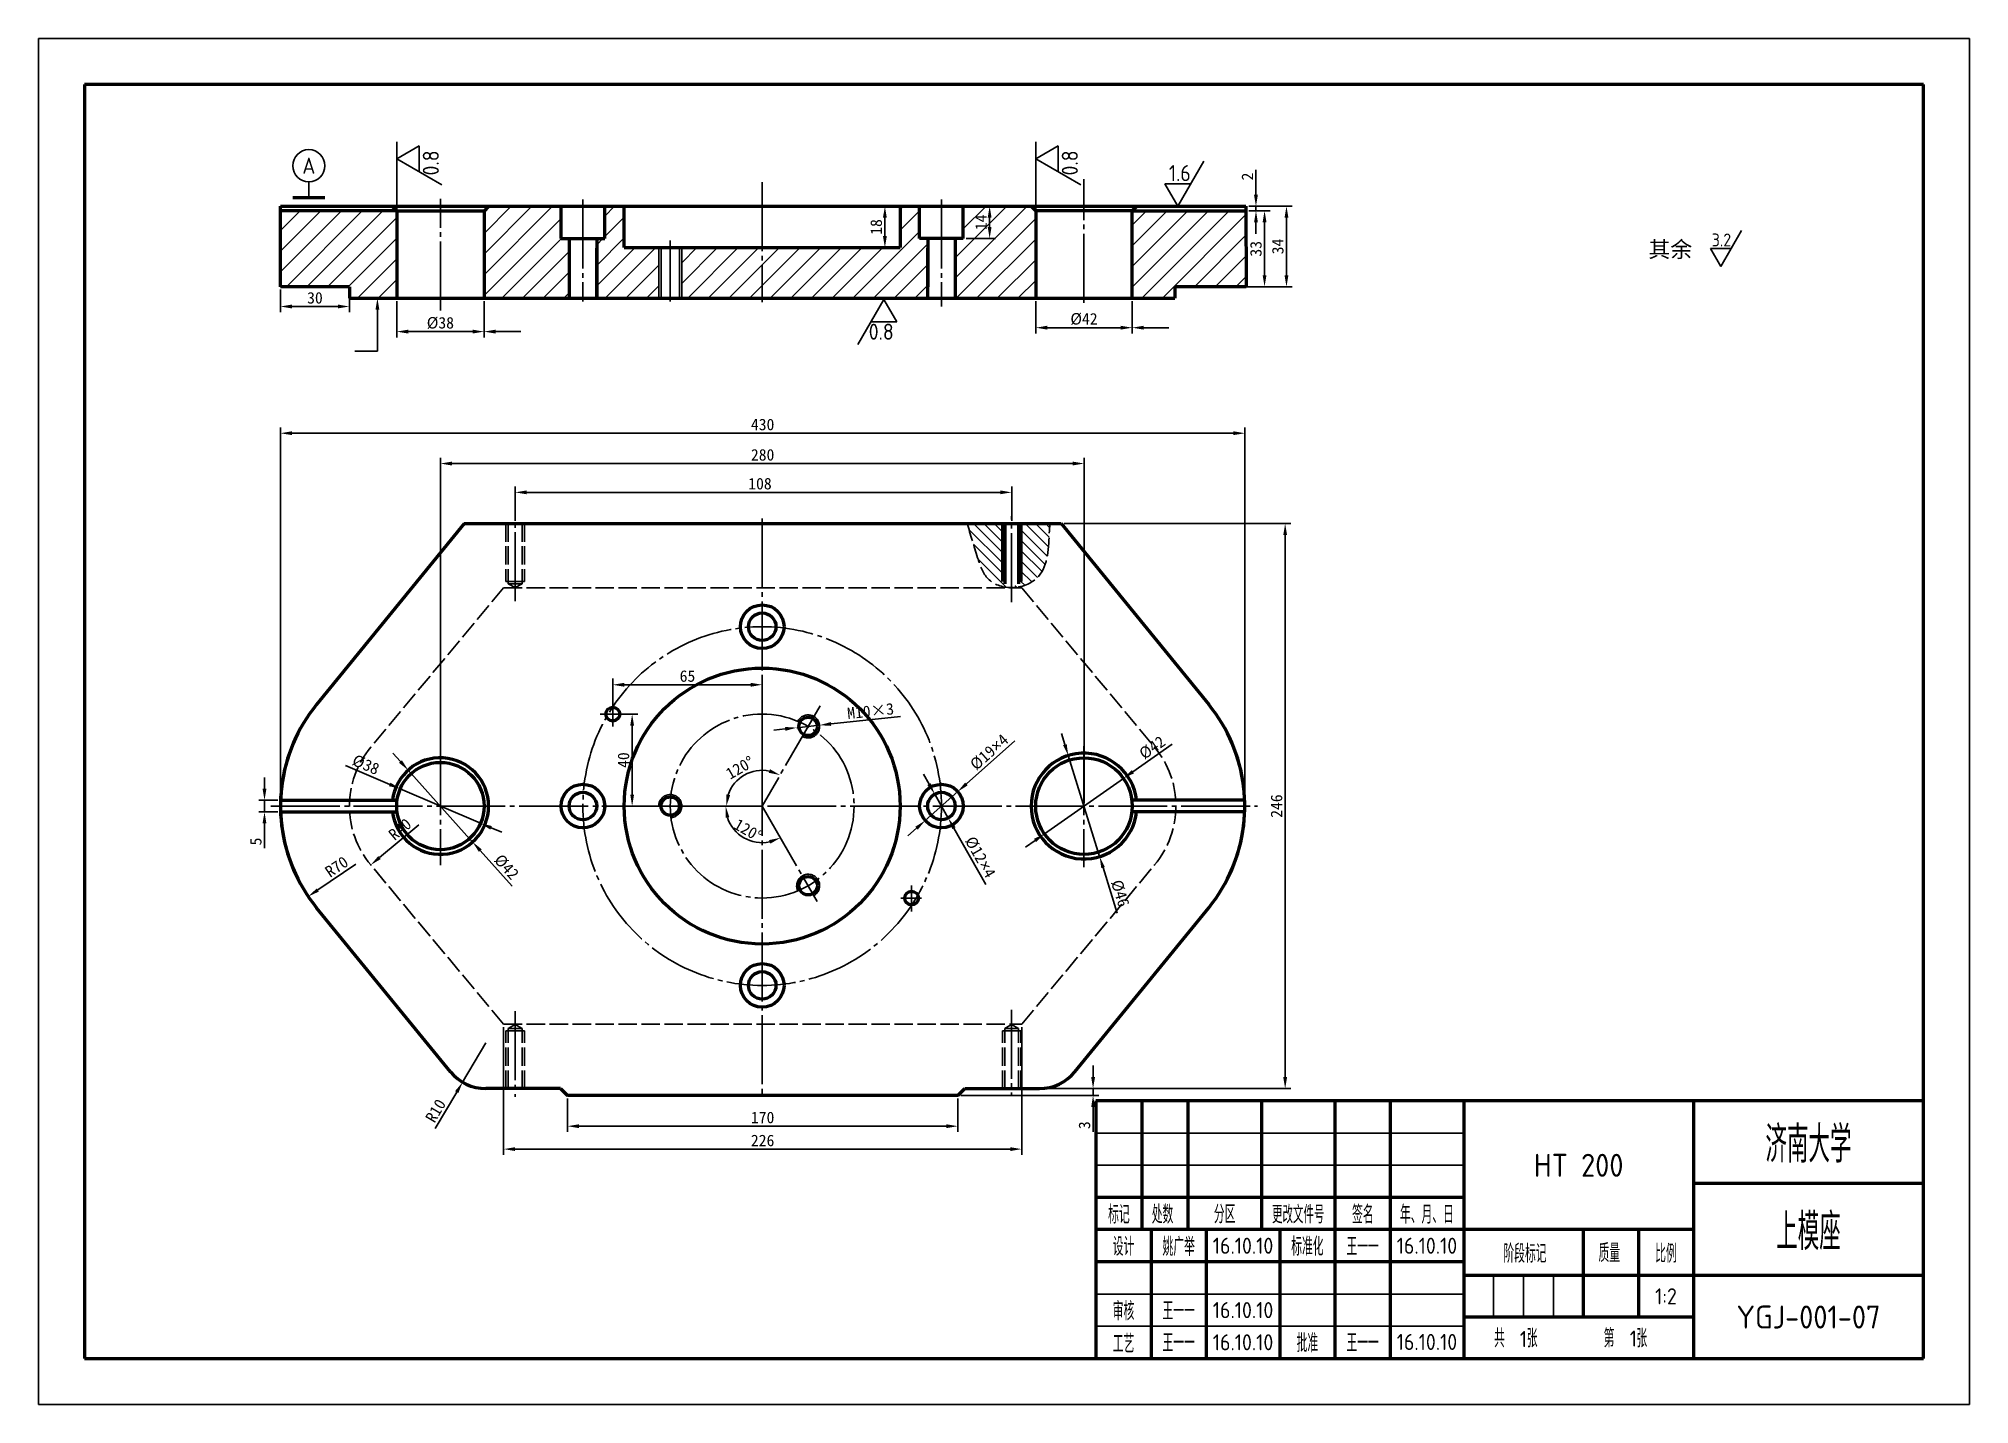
# Model space of a CAD drawing. Header units: millimetres. Extents: x 1179 to 3295, y -300 to 347.
# Drawn here: x 2874.8 to 3294.8, y 49 to 346 of the extents above; entities that cross this region are included whole.
import ezdxf
from ezdxf.enums import TextEntityAlignment as Align

# ---------------------------------------------------------------- set-up
doc = ezdxf.new("R2010")
doc.units = ezdxf.units.MM
doc.linetypes.add('点画线', pattern=[18, 15, -1, 1, -1])
doc.linetypes.add('虚线', pattern=[5, 4, -1])
for name, color, linetype in [('剖面线', 3, 'Continuous'), ('尺寸标注 @ 1', 6, 'Continuous'), ('文字', 7, 'Continuous'), ('标注', 3, 'Continuous'), ('点画线', 1, '点画线'), ('细实线', 1, 'Continuous'), ('虚线', 2, '虚线'), ('辅助线', 4, 'Continuous')]:
    doc.layers.add(name, color=color, linetype=linetype)
doc.layers.add('粗实线', color=7, linetype='Continuous', lineweight=50)
doc.styles.add('数字直体', font='isocp.shx')
doc.styles.add('汉字长仿宋体', font='hyswlongfangsong.ttf', dxfattribs={"width": 0.67})
doc.dimstyles.new('ISO-25', dxfattribs={"dimtxt": 2.5, "dimasz": 2.5, "dimexe": 1.25, "dimexo": 0.625, "dimtad": 1, "dimdsep": 46, "dimtxsty": 'Standard', "dimcen": 2.5, "dimadec": 0, "dimazin": 0, "dimtfac": 1, "dimtmove": 0, "dimatfit": 3, "dimfxl": 1, "dimarcsym": 0})

msp = doc.modelspace()

# ---------------------------------------------------------------- texts
at = {"layer": '文字', "insert": (3224.961, 301.895), "char_height": 3.5, "attachment_point": 1}
msp.add_mtext_dynamic_manual_height_columns('{\\fSimSun|b0|i0|c134|p2;其余}', width=15.70147, gutter_width=12.5, heights=[0], dxfattribs=at)
at = {"layer": '文字', "style": '数字直体'}
msp.add_attdef('3.2', text='3.2', height=2.8, dxfattribs=at).set_placement((3242.977, 300.792), align=Align.RIGHT)
at = {"layer": '标注', "style": '数字直体'}
msp.add_attdef('A', text='A', height=3.5, dxfattribs=at).set_placement((2933.571, 318.327), align=Align.MIDDLE)
for p in [(2961.858, 321.665), (3100.858, 321.665)]:
    msp.add_attdef('0.8', text='3.2', height=3.5, rotation=90, dxfattribs=at).set_placement(p, align=Align.RIGHT)
for tag, p in [('1.6', (3125.428, 314.975)), ('0.8', (3060.816, 280.49))]:
    msp.add_attdef(tag, text='3.2', height=3.5, dxfattribs=at).set_placement(p, align=Align.RIGHT)

# ---------------------------------------------------------------- blocks, each defined once
blk = doc.blocks.new('不装订A3(带注释性)')
at = {"layer": '粗实线'}
for p, q in [((0, 277), (-400, 277)), ((-400, 277), (-400, 0)), ((0, 0), (0, 277)), ((0, 56), (-180, 56)), ((-180, 56), (-180, 0)), ((-180, 56), (-180, 28)), ((-170, 56), (-170, 28)), ((-160, 56), (-160, 28)), ((-144, 56), (-144, 28)), ((-128, 56), (-128, 0)), ((-116, 56), (-116, 0)), ((-100, 56), (-100, 0)), ((-50, 56), (-50, 0)), ((0, 0), (0, 56)), ((0, 38), (-50, 38)), ((-100, 35), (-180, 35)), ((-50, 28), (-180, 28)), ((-168, 28), (-168, 0)), ((-156, 28), (-156, 0)), ((-140, 28), (-140, 0)), ((-74, 28), (-74, 9)), ((-62, 28), (-62, 9)), ((-100, 21), (-180, 21)), ((0, 18), (-100, 18)), ((-50, 9), (-100, 9)), ((-400, 0), (0, 0)), ((-180, 0), (0, 0))]:
    blk.add_line(p, q, dxfattribs=at)
at = {"layer": '细实线'}
for p, q in [((-100, 49), (-180, 49)), ((-100, 42), (-180, 42)), ((-93.5, 18), (-93.5, 9)), ((-87, 18), (-87, 9)), ((-80.5, 18), (-80.5, 9)), ((-100, 14), (-180, 14)), ((-100, 7), (-180, 7))]:
    blk.add_line(p, q, dxfattribs=at)
at = {"layer": '辅助线'}
blk.add_lwpolyline([(-410, -10), (10, -10), (10, 287), (-410, 287)], close=True, dxfattribs=at)
at = {"layer": '文字', "style": '汉字长仿宋体', "width": 0.67}
for s, height, p in [('标记', 3.5, (-175, 31.5)), ('处数', 3.5, (-165.51, 31.5)), ('分区', 3.5, (-152, 31.5)), ('更改文件号', 3.4, (-136, 31.5)), ('签名', 3.5, (-121.94, 31.5)), ('年、月、日', 3.5, (-108, 31.5)), ('设计', 3.5, (-174, 24.5)), ('标准化', 3.5, (-134, 24.54)), ('阶段标记', 3.5, (-86.67, 23)), ('质量', 3.5, (-68.33, 23.13)), ('比例', 3.5, (-56, 23)), ('审核', 3.5, (-174, 10.5)), ('工艺', 3.5, (-174, 3.46)), ('批准', 3.5, (-134, 3.54))]:
    blk.add_text(s, height=height, dxfattribs=at).set_placement(p, align=Align.MIDDLE)
for s, p in [('共    张', (-93.4, 2.77)), ('第    张', (-69.55, 2.77))]:
    blk.add_text(s, height=3.5, dxfattribs=at).set_placement(p)
for tag, height, p in [('单位名称', 7, (-25, 47)), ('图名', 7, (-25, 28)), ('设计者', 3.5, (-162, 24.46)), ('标准化', 3.5, (-122, 24.46)), ('审核者', 3.5, (-162, 10.46)), ('质量', 3.5, (-68, 13.5)), ('工艺者', 3.5, (-162, 3.54)), ('批准者', 3.5, (-122, 3.54))]:
    blk.add_attdef(tag, text='', height=height, dxfattribs=at).set_placement(p, align=Align.MIDDLE)
at = {"layer": '文字', "style": '数字直体'}
for tag, height, p in [('45', 5, (-75, 42)), ('16.10.10', 3.5, (-148, 24.5)), ('16.10.10', 3.5, (-108, 24.5)), ('1:1', 3.5, (-56, 13.5)), ('16.10.10', 3.5, (-148, 10.5)), ('001', 5, (-25, 9)), ('16.10.10', 3.5, (-148, 3.5)), ('16.10.10', 3.5, (-108, 3.57)), ('1', 3.5, (-87.01, 4.2)), ('1', 3.5, (-63.1, 4.31))]:
    blk.add_attdef(tag, text='', height=height, dxfattribs=at).set_placement(p, align=Align.MIDDLE)
blk = doc.blocks.new('*D64')
at = {"layer": 'Defpoints', "color": 0, "transparency": 16777216}
for p in [(2955.18, 186.9), (2969.2, 171.26)]:
    blk.add_point(p, dxfattribs=at)
at = {"layer": '标注', "color": 0, "lineweight": -2, "transparency": 16777216}
for p, q in [((2953.51, 188.76), (2951.84, 190.62)), ((2955.18, 186.9), (2969.2, 171.26)), ((2977.82, 161.65), (2970.87, 169.4))]:
    blk.add_line(p, q, dxfattribs=at)
at = {"layer": '标注', "color": 0, "transparency": 16777216}
for points in [[(2953.82, 189.04), (2953.2, 188.48), (2955.18, 186.9)], [(2971.18, 169.68), (2970.56, 169.12), (2969.2, 171.26)]]:
    blk.add_solid(points, dxfattribs=at)
at = {"layer": '标注', "color": 0, "transparency": 16777216, "insert": (2976.57, 165.84), "char_height": 2.5, "attachment_point": 5, "rotation": 311.8825}
blk.add_mtext('%%C42', dxfattribs=at)
blk = doc.blocks.new('*D65')
at = {"layer": 'Defpoints', "color": 0, "transparency": 16777216}
for p in [(2953.45, 182.82), (2970.92, 175.34)]:
    blk.add_point(p, dxfattribs=at)
at = {"layer": '标注', "color": 0, "lineweight": -2, "transparency": 16777216}
for p, q in [((2941.58, 187.9), (2951.16, 183.8)), ((2970.92, 175.34), (2953.45, 182.82)), ((2973.22, 174.36), (2975.52, 173.37))]:
    blk.add_line(p, q, dxfattribs=at)
at = {"layer": '标注', "color": 0, "transparency": 16777216}
for points in [[(2951.32, 184.18), (2950.99, 183.42), (2953.45, 182.82)], [(2973.38, 174.74), (2973.06, 173.97), (2970.92, 175.34)]]:
    blk.add_solid(points, dxfattribs=at)
at = {"layer": '标注', "color": 0, "transparency": 16777216, "insert": (2945.96, 188.07), "char_height": 2.5, "attachment_point": 5, "rotation": 336.8312}
blk.add_mtext('%%C38', dxfattribs=at)
blk = doc.blocks.new('*D59')
at = {"layer": 'Defpoints', "color": 0, "transparency": 16777216}
for p in [(3074.74, 182.23), (3067.64, 175.93)]:
    blk.add_point(p, dxfattribs=at)
at = {"layer": '标注', "color": 0, "lineweight": -2, "transparency": 16777216}
for p, q in [((3087.17, 193.27), (3076.61, 183.89)), ((3067.64, 175.93), (3074.74, 182.23)), ((3065.77, 174.27), (3063.9, 172.61))]:
    blk.add_line(p, q, dxfattribs=at)
at = {"layer": '标注', "color": 0, "transparency": 16777216}
for points in [[(3076.33, 184.2), (3076.89, 183.58), (3074.74, 182.23)], [(3065.49, 174.58), (3066.04, 173.95), (3067.64, 175.93)]]:
    blk.add_solid(points, dxfattribs=at)
at = {"layer": '标注', "color": 0, "transparency": 16777216, "insert": (3081.58, 190.81), "char_height": 2.5, "attachment_point": 5, "rotation": 41.6056}
blk.add_mtext('%%C19{\\fArial|b0|i0|c0|p34;×}4', dxfattribs=at)
blk = doc.blocks.new('*D66')
at = {"layer": 'Defpoints', "color": 0, "transparency": 16777216}
for p in [(3039.7, 196.13), (3044.67, 196.67)]:
    blk.add_point(p, dxfattribs=at)
at = {"layer": '标注', "color": 0, "lineweight": -2, "transparency": 16777216}
for p, q in [((3062.3, 198.55), (3047.16, 196.93)), ((3037.22, 195.87), (3034.73, 195.6)), ((3039.7, 196.13), (3044.67, 196.67))]:
    blk.add_line(p, q, dxfattribs=at)
at = {"layer": '标注', "color": 0, "transparency": 16777216}
for points in [[(3037.17, 196.28), (3037.26, 195.45), (3039.7, 196.13)], [(3047.12, 197.35), (3047.2, 196.52), (3044.67, 196.67)]]:
    blk.add_solid(points, dxfattribs=at)
at = {"layer": '标注', "color": 0, "transparency": 16777216, "insert": (3055.77, 199.74), "char_height": 2.5, "attachment_point": 5, "rotation": 6.1027}
blk.add_mtext('M10{\\fSimSun|b0|i0|c134|p2;×}3', dxfattribs=at)
blk = doc.blocks.new('*D67')
at = {"layer": 'Defpoints', "color": 0, "transparency": 16777216}
for p in [(3069.71, 181.69), (3072.66, 176.47)]:
    blk.add_point(p, dxfattribs=at)
at = {"layer": '标注', "color": 0, "lineweight": -2, "transparency": 16777216}
for p, q in [((3068.48, 183.87), (3067.25, 186.04)), ((3069.71, 181.69), (3072.66, 176.47)), ((3080.85, 162), (3073.9, 174.29))]:
    blk.add_line(p, q, dxfattribs=at)
at = {"layer": '标注', "color": 0, "transparency": 16777216}
for points in [[(3068.84, 184.07), (3068.12, 183.66), (3069.71, 181.69)], [(3074.26, 174.5), (3073.53, 174.09), (3072.66, 176.47)]]:
    blk.add_solid(points, dxfattribs=at)
at = {"layer": '标注', "color": 0, "transparency": 16777216, "insert": (3079.62, 167.98), "char_height": 2.5, "attachment_point": 5, "rotation": 299.4884}
blk.add_mtext('%%C12{\\fArial|b0|i0|c0|p34;×}4', dxfattribs=at)
blk = doc.blocks.new('*D68')
at = {"layer": 'Defpoints', "color": 0, "transparency": 16777216}
for p in [(3098.77, 190.06), (3105.6, 168.1)]:
    blk.add_point(p, dxfattribs=at)
at = {"layer": '标注', "color": 0, "lineweight": -2, "transparency": 16777216}
for p, q in [((3098.03, 192.45), (3097.29, 194.83)), ((3098.77, 190.06), (3105.6, 168.1)), ((3109.44, 155.76), (3106.35, 165.71))]:
    blk.add_line(p, q, dxfattribs=at)
at = {"layer": '标注', "color": 0, "transparency": 16777216}
for points in [[(3098.43, 192.57), (3097.63, 192.32), (3098.77, 190.06)], [(3106.74, 165.83), (3105.95, 165.59), (3105.6, 168.1)]]:
    blk.add_solid(points, dxfattribs=at)
at = {"layer": '标注', "color": 0, "transparency": 16777216, "insert": (3110.05, 160.1), "char_height": 2.5, "attachment_point": 5, "rotation": 287.277}
blk.add_mtext('%%C46', dxfattribs=at)
blk = doc.blocks.new('*D69')
at = {"layer": 'Defpoints', "color": 0, "transparency": 16777216}
for p in [(3110.78, 185.11), (3093.59, 173.05)]:
    blk.add_point(p, dxfattribs=at)
at = {"layer": '标注', "color": 0, "lineweight": -2, "transparency": 16777216}
for p, q in [((3121.35, 192.53), (3112.83, 186.55)), ((3093.59, 173.05), (3110.78, 185.11)), ((3091.55, 171.61), (3089.5, 170.17))]:
    blk.add_line(p, q, dxfattribs=at)
at = {"layer": '标注', "color": 0, "transparency": 16777216}
for points in [[(3112.59, 186.89), (3113.07, 186.21), (3110.78, 185.11)], [(3091.31, 171.95), (3091.79, 171.27), (3093.59, 173.05)]]:
    blk.add_solid(points, dxfattribs=at)
at = {"layer": '标注', "color": 0, "transparency": 16777216, "insert": (3117.04, 191.79), "char_height": 2.5, "attachment_point": 5, "rotation": 35.0657}
blk.add_mtext('%%C42', dxfattribs=at)
blk = doc.blocks.new('*D70')
at = {"layer": 'Defpoints', "color": 0, "transparency": 16777216}
for p in [(2999.69, 199.08), (3003.9, 179.08), (3032.19, 179.08)]:
    blk.add_point(p, dxfattribs=at)
at = {"layer": '标注', "color": 0, "lineweight": -2, "transparency": 16777216}
for p, q in [((3000.31, 199.08), (3005.15, 199.08)), ((3003.9, 196.58), (3003.9, 181.58)), ((3031.56, 179.08), (3002.65, 179.08))]:
    blk.add_line(p, q, dxfattribs=at)
at = {"layer": '标注', "color": 0, "transparency": 16777216}
for points in [[(3003.49, 196.58), (3004.32, 196.58), (3003.9, 199.08)], [(3003.49, 181.58), (3004.32, 181.58), (3003.9, 179.08)]]:
    blk.add_solid(points, dxfattribs=at)
at = {"layer": '标注', "color": 0, "transparency": 16777216, "insert": (3002.03, 189.08), "char_height": 2.5, "attachment_point": 5, "rotation": 90}
blk.add_mtext('40', dxfattribs=at)
blk = doc.blocks.new('*D71')
at = {"layer": 'Defpoints', "color": 0, "transparency": 16777216}
for p in [(3032.19, 205.46), (2999.69, 199.08), (3032.19, 179.7)]:
    blk.add_point(p, dxfattribs=at)
at = {"layer": '标注', "color": 0, "lineweight": -2, "transparency": 16777216}
for p, q in [((2999.69, 199.7), (2999.69, 206.71)), ((3032.19, 180.33), (3032.19, 206.71)), ((3002.19, 205.46), (3029.69, 205.46))]:
    blk.add_line(p, q, dxfattribs=at)
at = {"layer": '标注', "color": 0, "transparency": 16777216}
for points in [[(3002.19, 205.88), (3002.19, 205.04), (2999.69, 205.46)], [(3029.69, 205.88), (3029.69, 205.04), (3032.19, 205.46)]]:
    blk.add_solid(points, dxfattribs=at)
at = {"layer": '标注', "color": 0, "transparency": 16777216, "insert": (3015.94, 207.34), "char_height": 2.5, "attachment_point": 5}
blk.add_mtext('65', dxfattribs=at)
blk = doc.blocks.new('*D60')
at = {"layer": 'Defpoints', "color": 0, "transparency": 16777216}
for p in [(3137.42, 308.52), (3135.92, 292.02), (3141.47, 292.02)]:
    blk.add_point(p, dxfattribs=at)
at = {"layer": '标注', "color": 0, "lineweight": -2, "transparency": 16777216}
for p, q in [((3138.05, 308.52), (3142.72, 308.52)), ((3141.47, 306.02), (3141.47, 294.52)), ((3136.55, 292.02), (3142.72, 292.02))]:
    blk.add_line(p, q, dxfattribs=at)
at = {"layer": '标注', "color": 0, "transparency": 16777216}
for points in [[(3141.05, 306.02), (3141.89, 306.02), (3141.47, 308.52)], [(3141.05, 294.52), (3141.89, 294.52), (3141.47, 292.02)]]:
    blk.add_solid(points, dxfattribs=at)
at = {"layer": '标注', "color": 0, "transparency": 16777216, "insert": (3139.6, 300.27), "char_height": 2.5, "attachment_point": 5, "rotation": 90}
blk.add_mtext('33', dxfattribs=at)
blk = doc.blocks.new('*D72')
at = {"layer": 'Defpoints', "color": 0, "transparency": 16777216}
for p in [(3137.42, 309.52), (3135.92, 292.02), (3146.24, 292.02)]:
    blk.add_point(p, dxfattribs=at)
at = {"layer": '标注', "color": 0, "lineweight": -2, "transparency": 16777216}
for p, q in [((3138.05, 309.52), (3147.49, 309.52)), ((3146.24, 307.02), (3146.24, 294.52)), ((3136.55, 292.02), (3147.49, 292.02))]:
    blk.add_line(p, q, dxfattribs=at)
at = {"layer": '标注', "color": 0, "transparency": 16777216}
for points in [[(3145.82, 307.02), (3146.66, 307.02), (3146.24, 309.52)], [(3145.82, 294.52), (3146.66, 294.52), (3146.24, 292.02)]]:
    blk.add_solid(points, dxfattribs=at)
at = {"layer": '标注', "color": 0, "transparency": 16777216, "insert": (3144.36, 300.77), "char_height": 2.5, "attachment_point": 5, "rotation": 90}
blk.add_mtext('34', dxfattribs=at)
blk = doc.blocks.new('*D73')
at = {"layer": 'Defpoints', "color": 0, "transparency": 16777216}
for p in [(3137.42, 309.52), (3137.42, 308.52), (3139.6, 308.52)]:
    blk.add_point(p, dxfattribs=at)
at = {"layer": '标注', "color": 0, "lineweight": -2, "transparency": 16777216}
for p, q in [((3139.6, 312.02), (3139.6, 317.44)), ((3138.05, 309.52), (3140.85, 309.52)), ((3138.05, 308.52), (3140.85, 308.52)), ((3139.6, 308.52), (3139.6, 309.52)), ((3139.6, 306.02), (3139.6, 303.52))]:
    blk.add_line(p, q, dxfattribs=at)
at = {"layer": '标注', "color": 0, "transparency": 16777216}
for points in [[(3139.18, 312.02), (3140.02, 312.02), (3139.6, 309.52)], [(3139.18, 306.02), (3140.02, 306.02), (3139.6, 308.52)]]:
    blk.add_solid(points, dxfattribs=at)
at = {"layer": '标注', "color": 0, "transparency": 16777216, "insert": (3137.73, 315.98), "char_height": 2.5, "attachment_point": 5, "rotation": 90}
blk.add_mtext('2', dxfattribs=at)
blk = doc.blocks.new('*D74')
at = {"layer": 'Defpoints', "color": 0, "transparency": 16777216}
for p in [(2989.84, 116.14), (3074.75, 116.14), (3074.75, 109.47)]:
    blk.add_point(p, dxfattribs=at)
at = {"layer": '标注', "color": 0, "lineweight": -2, "transparency": 16777216}
for p, q in [((2989.84, 115.52), (2989.84, 108.22)), ((3074.75, 115.52), (3074.75, 108.22)), ((2992.34, 109.47), (3072.25, 109.47))]:
    blk.add_line(p, q, dxfattribs=at)
at = {"layer": '标注', "color": 0, "transparency": 16777216}
for points in [[(2992.34, 109.88), (2992.34, 109.05), (2989.84, 109.47)], [(3072.25, 109.88), (3072.25, 109.05), (3074.75, 109.47)]]:
    blk.add_solid(points, dxfattribs=at)
at = {"layer": '标注', "color": 0, "transparency": 16777216, "insert": (3032.29, 111.34), "char_height": 2.5, "attachment_point": 5}
blk.add_mtext('170', dxfattribs=at)
blk = doc.blocks.new('*D75')
at = {"layer": 'Defpoints', "color": 0, "transparency": 16777216}
for p in [(2975.95, 131.63), (3088.64, 131.63), (3088.64, 104.48)]:
    blk.add_point(p, dxfattribs=at)
at = {"layer": '标注', "color": 0, "lineweight": -2, "transparency": 16777216}
for p, q in [((2975.95, 131), (2975.95, 103.23)), ((3088.64, 131), (3088.64, 103.23)), ((2978.45, 104.48), (3086.14, 104.48))]:
    blk.add_line(p, q, dxfattribs=at)
at = {"layer": '标注', "color": 0, "transparency": 16777216}
for points in [[(2978.45, 104.9), (2978.45, 104.06), (2975.95, 104.48)], [(3086.14, 104.9), (3086.14, 104.06), (3088.64, 104.48)]]:
    blk.add_solid(points, dxfattribs=at)
at = {"layer": '标注', "color": 0, "transparency": 16777216, "insert": (3032.29, 106.35), "char_height": 2.5, "attachment_point": 5}
blk.add_mtext('226', dxfattribs=at)
blk = doc.blocks.new('*D76')
at = {"layer": 'Defpoints', "color": 0, "transparency": 16777216}
for p in [(2972.1, 127.63), (2967.02, 119.03)]:
    blk.add_point(p, dxfattribs=at)
at = {"layer": '标注', "color": 0, "lineweight": -2, "transparency": 16777216}
for p, q in [((2972.1, 127.63), (2967.02, 119.03)), ((2961.08, 108.99), (2965.74, 116.88))]:
    blk.add_line(p, q, dxfattribs=at)
at = {"layer": '标注', "color": 0, "transparency": 16777216}
blk.add_solid([(2965.38, 117.09), (2966.1, 116.67), (2967.02, 119.03)], dxfattribs=at)
at = {"layer": '标注', "color": 0, "transparency": 16777216, "insert": (2961.16, 112.82), "char_height": 2.5, "attachment_point": 5, "rotation": 59.3916}
blk.add_mtext('R10', dxfattribs=at)
blk = doc.blocks.new('*D61')
at = {"layer": 'Defpoints', "color": 0, "transparency": 16777216}
for p in [(2962.36, 179.08), (2933.45, 159.42)]:
    blk.add_point(p, dxfattribs=at)
at = {"layer": '标注', "color": 0, "lineweight": -2, "transparency": 16777216}
blk.add_line((2943.79, 166.45), (2935.52, 160.83), dxfattribs=at)
at = {"layer": '标注', "color": 0, "transparency": 16777216}
blk.add_solid([(2935.28, 161.17), (2935.75, 160.48), (2933.45, 159.42)], dxfattribs=at)
at = {"layer": '标注', "color": 0, "transparency": 16777216, "insert": (2939.63, 165.89), "char_height": 2.5, "attachment_point": 5, "rotation": 34.2086}
blk.add_mtext('R70', dxfattribs=at)
blk = doc.blocks.new('*D62')
at = {"layer": 'Defpoints', "color": 0, "transparency": 16777216}
for p in [(2962.36, 179.08), (2947.03, 166.27)]:
    blk.add_point(p, dxfattribs=at)
at = {"layer": '标注', "color": 0, "lineweight": -2, "transparency": 16777216}
blk.add_line((2957.48, 175.01), (2948.95, 167.88), dxfattribs=at)
at = {"layer": '标注', "color": 0, "transparency": 16777216}
blk.add_solid([(2948.68, 168.2), (2949.21, 167.56), (2947.03, 166.27)], dxfattribs=at)
at = {"layer": '标注', "color": 0, "transparency": 16777216, "insert": (2953.4, 174.04), "char_height": 2.5, "attachment_point": 5, "rotation": 39.8577}
blk.add_mtext('R40', dxfattribs=at)
blk = doc.blocks.new('*D63')
at = {"layer": 'Defpoints', "color": 0, "transparency": 16777216}
for p in [(3102.22, 253.57), (2962.19, 179.08), (3102.22, 179.08)]:
    blk.add_point(p, dxfattribs=at)
at = {"layer": '标注', "color": 0, "lineweight": -2, "transparency": 16777216}
for p, q in [((2962.19, 179.7), (2962.19, 254.82)), ((2964.69, 253.57), (3099.72, 253.57)), ((3102.22, 179.7), (3102.22, 254.82))]:
    blk.add_line(p, q, dxfattribs=at)
at = {"layer": '标注', "color": 0, "transparency": 16777216}
for points in [[(2964.69, 253.99), (2964.69, 253.15), (2962.19, 253.57)], [(3099.72, 253.99), (3099.72, 253.15), (3102.22, 253.57)]]:
    blk.add_solid(points, dxfattribs=at)
at = {"layer": '标注', "color": 0, "transparency": 16777216, "insert": (3032.29, 255.45), "char_height": 2.5, "attachment_point": 5}
blk.add_mtext('280', dxfattribs=at)
blk = doc.blocks.new('*D77')
at = {"layer": 'Defpoints', "color": 0, "transparency": 16777216}
for p in [(3086.46, 247.3), (2978.46, 240.52), (3086.46, 240.52)]:
    blk.add_point(p, dxfattribs=at)
at = {"layer": '标注', "color": 0, "lineweight": -2, "transparency": 16777216}
for p, q in [((2978.46, 241.14), (2978.46, 248.55)), ((3086.46, 241.14), (3086.46, 248.55)), ((2980.96, 247.3), (3083.96, 247.3))]:
    blk.add_line(p, q, dxfattribs=at)
at = {"layer": '标注', "color": 0, "transparency": 16777216}
for points in [[(2980.96, 247.72), (2980.96, 246.89), (2978.46, 247.3)], [(3083.96, 247.72), (3083.96, 246.89), (3086.46, 247.3)]]:
    blk.add_solid(points, dxfattribs=at)
at = {"layer": '标注', "color": 0, "transparency": 16777216, "insert": (3031.71, 249.18), "char_height": 2.5, "attachment_point": 5}
blk.add_mtext('108', dxfattribs=at)
blk = doc.blocks.new('*D78')
at = {"layer": 'Defpoints', "color": 0, "transparency": 16777216}
for p in [(3097.23, 240.52), (3076.25, 117.64), (3145.95, 117.64)]:
    blk.add_point(p, dxfattribs=at)
at = {"layer": '标注', "color": 0, "lineweight": -2, "transparency": 16777216}
for p, q in [((3097.85, 240.52), (3147.2, 240.52)), ((3145.95, 238.02), (3145.95, 120.14)), ((3076.88, 117.64), (3147.2, 117.64))]:
    blk.add_line(p, q, dxfattribs=at)
at = {"layer": '标注', "color": 0, "transparency": 16777216}
for points in [[(3145.54, 238.02), (3146.37, 238.02), (3145.95, 240.52)], [(3145.54, 120.14), (3146.37, 120.14), (3145.95, 117.64)]]:
    blk.add_solid(points, dxfattribs=at)
at = {"layer": '标注', "color": 0, "transparency": 16777216, "insert": (3144.08, 179.08), "char_height": 2.5, "attachment_point": 5, "rotation": 90}
blk.add_mtext('246', dxfattribs=at)
blk = doc.blocks.new('*D79')
at = {"layer": 'Defpoints', "color": 0, "transparency": 16777216}
for p in [(3076.25, 117.64), (3074.75, 116.14), (3104.17, 116.14)]:
    blk.add_point(p, dxfattribs=at)
at = {"layer": '标注', "color": 0, "lineweight": -2, "transparency": 16777216}
for p, q in [((3104.17, 120.14), (3104.17, 122.64)), ((3076.88, 117.64), (3105.42, 117.64)), ((3104.17, 117.64), (3104.17, 116.14)), ((3075.38, 116.14), (3105.42, 116.14)), ((3104.17, 113.64), (3104.17, 108.23))]:
    blk.add_line(p, q, dxfattribs=at)
at = {"layer": '标注', "color": 0, "transparency": 16777216}
for points in [[(3103.76, 120.14), (3104.59, 120.14), (3104.17, 117.64)], [(3103.76, 113.64), (3104.59, 113.64), (3104.17, 116.14)]]:
    blk.add_solid(points, dxfattribs=at)
at = {"layer": '标注', "color": 0, "transparency": 16777216, "insert": (3102.3, 109.68), "char_height": 2.5, "attachment_point": 5, "rotation": 90}
blk.add_mtext('3', dxfattribs=at)
blk = doc.blocks.new('*D80')
at = {"layer": 'Defpoints', "color": 0, "transparency": 16777216}
for p in [(2923.93, 177.83), (2927.42, 180.33), (2927.42, 177.83)]:
    blk.add_point(p, dxfattribs=at)
at = {"layer": '标注', "color": 0, "lineweight": -2, "transparency": 16777216}
for p, q in [((2923.93, 182.83), (2923.93, 185.33)), ((2926.8, 180.33), (2922.68, 180.33)), ((2926.8, 177.83), (2922.68, 177.83)), ((2923.93, 180.33), (2923.93, 177.83)), ((2923.93, 175.33), (2923.93, 169.91))]:
    blk.add_line(p, q, dxfattribs=at)
at = {"layer": '标注', "color": 0, "transparency": 16777216}
for points in [[(2923.51, 182.83), (2924.34, 182.83), (2923.93, 180.33)], [(2923.51, 175.33), (2924.34, 175.33), (2923.93, 177.83)]]:
    blk.add_solid(points, dxfattribs=at)
at = {"layer": '标注', "color": 0, "transparency": 16777216, "insert": (2922.05, 171.37), "char_height": 2.5, "attachment_point": 5, "rotation": 90}
blk.add_mtext('5', dxfattribs=at)
blk = doc.blocks.new('*D81')
at = {"layer": 'Defpoints', "color": 0, "transparency": 16777216}
for p in [(3044.78, 200.89), (3030.84, 186.75), (2925.31, 179.08), (3032.19, 179.08), (3139.91, 179.08)]:
    blk.add_point(p, dxfattribs=at)
at = {"layer": '标注', "color": 0, "lineweight": -2, "transparency": 16777216}
blk.add_arc((3032.19, 179.08), 7.78, 78.4817, 161.5183, dxfattribs=at)
at = {"layer": '标注', "color": 0, "transparency": 16777216}
for points in [[(3033.89, 187.1), (3033.59, 186.32), (3036.08, 185.82)], [(3025.22, 181.48), (3024.39, 181.61), (3024.4, 179.08)]]:
    blk.add_solid(points, dxfattribs=at)
at = {"layer": '标注', "color": 0, "transparency": 16777216, "insert": (3027.36, 187.44), "char_height": 2.5, "attachment_point": 5, "rotation": 30}
blk.add_mtext('120°', dxfattribs=at)
blk = doc.blocks.new('*D82')
at = {"layer": 'Defpoints', "color": 0, "transparency": 16777216}
for p in [(2925.31, 179.08), (3032.19, 179.08), (3139.91, 179.08), (3026.09, 173.97), (3044.15, 158.35)]:
    blk.add_point(p, dxfattribs=at)
at = {"layer": '标注', "color": 0, "lineweight": -2, "transparency": 16777216}
blk.add_arc((3032.19, 179.08), 7.96, 198.079, 281.921, dxfattribs=at)
at = {"layer": '标注', "color": 0, "transparency": 16777216}
for points in [[(3024.21, 176.54), (3025.04, 176.68), (3024.23, 179.08)], [(3033.68, 171.68), (3033.98, 170.91), (3036.17, 172.19)]]:
    blk.add_solid(points, dxfattribs=at)
at = {"layer": '标注', "color": 0, "transparency": 16777216, "insert": (3029.15, 173.81), "char_height": 2.5, "attachment_point": 5, "rotation": 330}
blk.add_mtext('120°', dxfattribs=at)
blk = doc.blocks.new('*D83')
at = {"layer": 'Defpoints', "color": 0, "transparency": 16777216}
for p in [(3137.19, 260.16), (2927.4, 179.08), (3137.19, 179.08)]:
    blk.add_point(p, dxfattribs=at)
at = {"layer": '标注', "color": 0, "lineweight": -2, "transparency": 16777216}
for p, q in [((2927.4, 179.7), (2927.4, 261.41)), ((3137.19, 179.7), (3137.19, 261.41)), ((2929.9, 260.16), (3134.69, 260.16))]:
    blk.add_line(p, q, dxfattribs=at)
at = {"layer": '标注', "color": 0, "transparency": 16777216}
for points in [[(2929.9, 260.58), (2929.9, 259.75), (2927.4, 260.16)], [(3134.69, 260.58), (3134.69, 259.75), (3137.19, 260.16)]]:
    blk.add_solid(points, dxfattribs=at)
at = {"layer": '标注', "color": 0, "transparency": 16777216, "insert": (3032.29, 262.04), "char_height": 2.5, "attachment_point": 5}
blk.add_mtext('430', dxfattribs=at)
blk = doc.blocks.new('*D84')
at = {"layer": 'Defpoints', "color": 0, "transparency": 16777216}
for p in [(3091.69, 289.52), (3112.69, 289.52), (3112.69, 283.11)]:
    blk.add_point(p, dxfattribs=at)
at = {"layer": '标注', "color": 0, "lineweight": -2, "transparency": 16777216}
for p, q in [((3091.69, 288.9), (3091.69, 281.86)), ((3112.69, 288.9), (3112.69, 281.86)), ((3094.19, 283.11), (3110.19, 283.11))]:
    blk.add_line(p, q, dxfattribs=at)
at = {"layer": '标注', "color": 0, "transparency": 16777216}
for points in [[(3094.19, 283.53), (3094.19, 282.7), (3091.69, 283.11)], [(3110.19, 283.53), (3110.19, 282.7), (3112.69, 283.11)]]:
    blk.add_solid(points, dxfattribs=at)
at = {"layer": '标注', "color": 0, "transparency": 16777216, "insert": (3102.19, 284.99), "char_height": 2.5, "attachment_point": 5}
blk.add_mtext('%%C42', dxfattribs=at)
blk = doc.blocks.new('*D85')
at = {"layer": 'Defpoints', "color": 0, "transparency": 16777216}
for p in [(3075.94, 309.52), (3075.94, 302.52), (3081.67, 302.52)]:
    blk.add_point(p, dxfattribs=at)
at = {"layer": '标注', "color": 0, "lineweight": -2, "transparency": 16777216}
for p, q in [((3076.56, 309.52), (3082.92, 309.52)), ((3081.67, 307.02), (3081.67, 305.02)), ((3076.56, 302.52), (3082.92, 302.52))]:
    blk.add_line(p, q, dxfattribs=at)
at = {"layer": '标注', "color": 0, "transparency": 16777216}
for points in [[(3081.25, 307.02), (3082.08, 307.02), (3081.67, 309.52)], [(3081.25, 305.02), (3082.08, 305.02), (3081.67, 302.52)]]:
    blk.add_solid(points, dxfattribs=at)
at = {"layer": '标注', "color": 0, "transparency": 16777216, "insert": (3079.79, 306.02), "char_height": 2.5, "attachment_point": 5, "rotation": 90}
blk.add_mtext('14', dxfattribs=at)
blk = doc.blocks.new('*D86')
at = {"layer": 'Defpoints', "color": 0, "transparency": 16777216}
for p in [(2927.4, 292.02), (2942.4, 292.02), (2942.4, 287.72)]:
    blk.add_point(p, dxfattribs=at)
at = {"layer": '标注', "color": 0, "lineweight": -2, "transparency": 16777216}
for p, q in [((2927.4, 291.4), (2927.4, 286.47)), ((2942.4, 291.4), (2942.4, 286.47)), ((2929.9, 287.72), (2939.9, 287.72))]:
    blk.add_line(p, q, dxfattribs=at)
at = {"layer": '标注', "color": 0, "transparency": 16777216}
for points in [[(2929.9, 288.14), (2929.9, 287.3), (2927.4, 287.72)], [(2939.9, 288.14), (2939.9, 287.3), (2942.4, 287.72)]]:
    blk.add_solid(points, dxfattribs=at)
at = {"layer": '标注', "color": 0, "transparency": 16777216, "insert": (2934.9, 289.59), "char_height": 2.5, "attachment_point": 5}
blk.add_mtext('30', dxfattribs=at)
blk = doc.blocks.new('*D87')
at = {"layer": 'Defpoints', "color": 0, "transparency": 16777216}
for p in [(2952.69, 289.52), (2971.69, 289.52), (2971.69, 282.26)]:
    blk.add_point(p, dxfattribs=at)
at = {"layer": '标注', "color": 0, "lineweight": -2, "transparency": 16777216}
for p, q in [((2952.69, 288.9), (2952.69, 281.01)), ((2971.69, 288.9), (2971.69, 281.01)), ((2955.19, 282.26), (2969.19, 282.26))]:
    blk.add_line(p, q, dxfattribs=at)
at = {"layer": '标注', "color": 0, "transparency": 16777216}
for points in [[(2955.19, 282.68), (2955.19, 281.84), (2952.69, 282.26)], [(2969.19, 282.68), (2969.19, 281.84), (2971.69, 282.26)]]:
    blk.add_solid(points, dxfattribs=at)
at = {"layer": '标注', "color": 0, "transparency": 16777216, "insert": (2962.19, 284.13), "char_height": 2.5, "attachment_point": 5}
blk.add_mtext('%%C38', dxfattribs=at)
blk = doc.blocks.new('*D88')
at = {"layer": 'Defpoints', "color": 0, "transparency": 16777216}
for p in [(3062.19, 309.52), (3058.88, 300.52), (3062.19, 300.52)]:
    blk.add_point(p, dxfattribs=at)
at = {"layer": '标注', "color": 0, "lineweight": -2, "transparency": 16777216}
for p, q in [((3061.56, 309.52), (3057.63, 309.52)), ((3058.88, 307.02), (3058.88, 303.02)), ((3061.56, 300.52), (3057.63, 300.52))]:
    blk.add_line(p, q, dxfattribs=at)
at = {"layer": '标注', "color": 0, "transparency": 16777216}
for points in [[(3058.46, 307.02), (3059.3, 307.02), (3058.88, 309.52)], [(3058.46, 303.02), (3059.3, 303.02), (3058.88, 300.52)]]:
    blk.add_solid(points, dxfattribs=at)
at = {"layer": '标注', "color": 0, "transparency": 16777216, "insert": (3057.01, 305.02), "char_height": 2.5, "attachment_point": 5, "rotation": 90}
blk.add_mtext('18', dxfattribs=at)

# ---------------------------------------------------------------- dimensions: what is measured, and where the dimension line sits
at = {"layer": '标注'}
for base, p1, p2, text, picture, middle in [((3139.6, 308.52), (3137.422, 309.52), (3137.422, 308.52), '2', '*D73', (3139.6, 315.978)), ((3145.952, 117.641), (3097.229, 240.518), (3076.25, 117.641), '246', '*D78', (3145.952, 179.079)), ((3003.904, 179.079), (2999.688, 199.079), (3032.188, 179.079), '40', '*D70', (3003.904, 189.079))]:
    dim = msp.add_linear_dim(base=base, p1=p1, p2=p2, angle=90, text=text, dimstyle='ISO-25', dxfattribs=at)
    dim.commit()
    dim.dimension.update_dxf_attribs({"geometry": picture, "text_midpoint": middle, "dimtype": 160})
for base, p1, p2, text, picture, middle in [((3058.88, 300.52), (3062.188, 309.52), (3062.188, 300.52), '18', '*D88', (3057.005, 305.02)), ((3081.668, 302.52), (3075.938, 309.52), (3075.938, 302.52), '14', '*D85', (3079.793, 306.02)), ((3146.239, 292.02), (3137.422, 309.52), (3135.922, 292.02), '34', '*D72', (3144.364, 300.77)), ((3141.471, 292.02), (3137.422, 308.52), (3135.922, 292.02), '33', '*D60', (3139.596, 300.27)), ((2923.928, 177.829), (2927.422, 180.329), (2927.422, 177.829), '5', '*D80', (2922.053, 171.371)), ((3104.174, 116.142), (3076.25, 117.641), (3074.752, 116.142), '3', '*D79', (3102.299, 109.684))]:
    dim = msp.add_linear_dim(base=base, p1=p1, p2=p2, angle=90, text=text, dimstyle='ISO-25', dxfattribs=at)
    dim.commit()
    dim.dimension.update_dxf_attribs({"geometry": picture, "text_midpoint": middle})
for base, p1, p2, text, picture, middle in [((2942.399, 287.719), (2927.399, 292.02), (2942.399, 292.02), '30', '*D86', (2934.899, 289.594)), ((2971.688, 282.26), (2952.688, 289.52), (2971.688, 289.52), '%%C38', '*D87', (2962.188, 284.135)), ((3112.688, 283.113), (3091.688, 289.52), (3112.688, 289.52), '%%C42', '*D84', (3102.188, 284.988)), ((3137.189, 260.163), (2927.399, 179.079), (3137.189, 179.079), '430', '*D83', (3032.294, 262.038)), ((3074.752, 109.467), (2989.837, 116.142), (3074.752, 116.142), '170', '*D74', (3032.294, 111.342))]:
    dim = msp.add_linear_dim(base=base, p1=p1, p2=p2, text=text, dimstyle='ISO-25', dxfattribs=at)
    dim.commit()
    dim.dimension.update_dxf_attribs({"geometry": picture, "text_midpoint": middle})
for base, p1, p2, text, picture, middle in [((3102.224, 253.57), (2962.188, 179.079), (3102.224, 179.079), '280', '*D63', (3032.294, 253.57)), ((3032.188, 205.461), (2999.688, 199.079), (3032.188, 179.704), '65', '*D71', (3015.938, 205.461)), ((3088.635, 104.479), (2975.954, 131.627), (3088.635, 131.627), '226', '*D75', (3032.294, 104.479))]:
    dim = msp.add_linear_dim(base=base, p1=p1, p2=p2, text=text, dimstyle='ISO-25', dxfattribs=at)
    dim.commit()
    dim.dimension.update_dxf_attribs({"geometry": picture, "text_midpoint": middle, "dimtype": 160})
dim = msp.add_linear_dim(base=(3086.455, 247.304), p1=(2978.455, 240.518), p2=(3086.455, 240.518), dimstyle='ISO-25', dxfattribs=at)
dim.commit()
dim.dimension.update_dxf_attribs({"geometry": '*D77', "text_midpoint": (3031.706, 247.304), "dimtype": 160})
for p1, p2, text, picture, middle in [((3039.702, 196.134), (3044.674, 196.666), 'M10{\\fSimSun|b0|i0|c134|p2;×}3', '*D66', (3055.771, 199.738)), ((3067.636, 175.925), (3074.74, 182.233), '%%C19{\\fArial|b0|i0|c0|p34;×}4', '*D59', (3081.579, 190.814)), ((3093.594, 173.047), (3110.782, 185.112), '%%C42', '*D69', (3117.037, 191.793)), ((3098.773, 190.06), (3105.603, 168.098), '%%C46', '*D68', (3110.054, 160.101)), ((2970.922, 175.342), (2953.454, 182.817), '%%C38', '*D65', (2945.956, 188.065)), ((2955.178, 186.897), (2969.198, 171.262), '%%C42', '*D64', (2976.574, 165.844)), ((3069.711, 181.691), (3072.665, 176.468), '%%C12{\\fArial|b0|i0|c0|p34;×}4', '*D67', (3079.619, 167.98))]:
    dim = msp.add_diameter_dim_2p(p1=p1, p2=p2, text=text, dimstyle='ISO-25', dxfattribs=at)
    dim.commit()
    dim.dimension.update_dxf_attribs({"geometry": picture, "text_midpoint": middle})
for base, line2, picture, middle in [((3030.836, 186.745), ((3044.779, 200.888), (3032.188, 179.079)), '*D81', (3027.358, 187.444)), ((3026.093, 173.965), ((3032.188, 179.079), (3044.154, 158.354)), '*D82', (3029.147, 173.813))]:
    dim = msp.add_angular_dim_2l(base=base, line1=((2925.315, 179.079), (3139.905, 179.079)), line2=line2, dimstyle='ISO-25', dxfattribs=at)
    dim.commit()
    dim.dimension.update_dxf_attribs({"geometry": picture, "text_midpoint": middle})
for mpoint, text, picture, middle in [((2933.448, 159.422), 'R70', '*D61', (2940.685, 164.341)), ((2947.027, 166.274), 'R40', '*D62', (2954.606, 172.602))]:
    dim = msp.add_radius_dim(center=(2962.364, 179.079), mpoint=mpoint, text=text, dimstyle='ISO-25', dxfattribs=at)
    dim.commit()
    dim.dimension.update_dxf_attribs({"geometry": picture, "text_midpoint": middle, "dimtype": 164})
dim = msp.add_radius_dim(center=(2972.102, 127.631), mpoint=(2967.016, 119.033), text='R10', dimstyle='ISO-25', dxfattribs=at)
dim.commit()
dim.dimension.update_dxf_attribs({"geometry": '*D76', "text_midpoint": (2961.159, 112.815)})

# ---------------------------------------------------------------- hatches: boundary and pattern name
at = {"layer": '剖面线'}
h = msp.add_hatch(dxfattribs=at)
h.set_pattern_fill('ANSI31', color=256, scale=0.5, angle=90)
h.set_pattern_definition([(135, (2346.9478, 1.8329), (-1.122532, -1.122532), [])])
edge = h.paths.add_edge_path()
edge.add_line((3084.455, 240.579), (3076.773, 240.579))
edge.add_spline(control_points=[(3076.773, 240.579), (3077.49, 238.122), (3078.717, 234.008), (3080.769, 227.904), (3084.478, 226.585), (3086.402, 226.579), (3086.455, 226.579)], knot_values=[5.2920281, 5.2920281, 5.2920281, 5.2920281, 20.8632073, 31.1580054, 41.7515903, 42.0517666, 42.0517666, 42.0517666, 42.0517666], degree=3, periodic=0)
edge.add_line((3086.455, 226.579), (3084.955, 227.445))
edge.add_line((3084.955, 227.445), (3084.955, 227.945))
edge.add_line((3084.955, 227.945), (3084.455, 227.945))
edge.add_line((3084.455, 227.945), (3084.455, 240.579))
edge = h.paths.add_edge_path()
edge.add_spline(control_points=[(3086.455, 226.579), (3088.686, 226.593), (3094.376, 228.907), (3094.451, 235.073), (3094.643, 238.474)], knot_values=[42.0517666, 42.0517666, 42.0517666, 42.0517666, 54.677533, 74.2185385, 74.2185385, 74.2185385, 74.2185385], degree=3, periodic=0)
edge.add_line((3094.643, 238.474), (3088.455, 236.72))
edge.add_line((3088.455, 236.72), (3088.455, 227.945))
edge.add_line((3088.455, 227.945), (3087.955, 227.945))
edge.add_line((3087.955, 227.945), (3087.955, 227.445))
edge.add_line((3087.955, 227.445), (3086.455, 226.579))
edge = h.paths.add_edge_path()
edge.add_spline(control_points=[(3094.643, 238.474), (3094.652, 238.629), (3094.694, 239.344), (3094.747, 240.04), (3094.792, 240.579)], knot_values=[74.2185385, 74.2185385, 74.2185385, 74.2185385, 75.1091242, 78.3467181, 78.3467181, 78.3467181, 78.3467181], degree=3, periodic=0)
edge.add_line((3094.792, 240.579), (3088.455, 240.579))
edge.add_line((3088.455, 240.579), (3088.455, 236.72))
edge.add_line((3088.455, 236.72), (3094.643, 238.474))
at = {"layer": '标注'}
h = msp.add_hatch(dxfattribs=at)
h.set_pattern_fill('ANSI31', color=256)
h.set_pattern_definition([(45, (2223.6, 94.3263), (-2.245064, 2.245064), [])])
h.paths.add_polyline_path([(2952.688, 308.52), (2927.399, 308.52), (2927.399, 292.02), (2942.399, 292.02), (2942.399, 289.52), (2952.688, 289.52)])
h.paths.add_polyline_path([(2990.188, 302.52), (2988.438, 302.52), (2988.438, 309.52), (2972.688, 309.52), (2971.688, 308.52), (2971.688, 289.52), (2990.188, 289.52)])
h.paths.add_polyline_path([(3009.688, 300.52), (3002.188, 300.52), (3002.188, 309.52), (2997.938, 309.52), (2997.938, 302.52), (2996.188, 302.52), (2996.188, 289.52), (3009.688, 289.52)])
h.paths.add_polyline_path([(3032.188, 300.52), (3014.688, 300.52), (3014.688, 289.52), (3032.188, 289.52)])
h.paths.add_polyline_path([(3068.188, 300.431), (3068.188, 302.52), (3066.438, 302.52), (3066.438, 309.52), (3062.188, 309.52), (3062.188, 300.52), (3032.188, 300.52), (3032.188, 289.52), (3068.188, 289.52)])
h.paths.add_polyline_path([(3091.688, 308.52), (3090.688, 309.52), (3075.938, 309.52), (3075.938, 302.52), (3074.188, 302.52), (3074.188, 289.52), (3091.688, 289.52)])
h.paths.add_polyline_path([(3137.423, 308.52), (3112.688, 308.52), (3112.688, 289.52), (3121.976, 289.52), (3121.976, 292.02), (3137.445, 292.02)])

# ---------------------------------------------------------------- linework, layer by layer
at = {"layer": '文字'}
for p, q in [((3240.714, 296.428), (3245.24, 304.268)), ((3010.188, 300.52), (3010.188, 289.52)), ((3014.188, 300.52), (3014.188, 289.52)), ((3238.451, 300.348), (3242.977, 300.348)), ((3238.451, 300.348), (3240.714, 296.428))]:
    msp.add_line(p, q, dxfattribs=at)
at = {"layer": '标注'}
for p, q in [((2952.688, 323.559), (2952.688, 308.52)), ((3091.688, 323.559), (3091.688, 308.52)), ((2957.588, 322.671), (2952.688, 319.842)), ((2952.688, 319.842), (2962.488, 314.184)), ((2957.588, 322.671), (2957.588, 317.013)), ((3096.588, 322.671), (3091.688, 319.842)), ((3091.688, 319.842), (3101.488, 314.184)), ((3096.588, 322.671), (3096.588, 317.013)), ((3122.599, 309.52), (3128.257, 319.32)), ((2933.571, 314.827), (2933.571, 311.327)), ((3119.77, 314.42), (3125.428, 314.42)), ((3119.77, 314.42), (3122.599, 309.52)), ((3058.622, 289.252), (3052.964, 279.452)), ((3061.452, 284.352), (3058.622, 289.252)), ((3061.452, 284.352), (3055.793, 284.352)), ((2943.593, 278.004), (2948.492, 278.004))]:
    msp.add_line(p, q, dxfattribs=at)
at = {"layer": '标注', "linetype": 'ByBlock', "lineweight": -2}
for points in [[(2948.492, 287.02), (2948.492, 278.004)], [(2974.188, 282.26), (2979.664, 282.26)], [(3115.188, 283.113), (3120.664, 283.113)]]:
    msp.add_lwpolyline(points, dxfattribs=at)
at = {"layer": '标注'}
msp.add_circle((2933.571, 318.327), 3.5, dxfattribs=at)
for points in [[(2948.075, 287.02), (2948.492, 289.52), (2948.908, 287.02)], [(2974.188, 281.843), (2971.688, 282.26), (2974.188, 282.676)], [(3115.188, 282.697), (3112.688, 283.113), (3115.188, 283.53)]]:
    msp.add_solid(points, dxfattribs=at)
at = {"layer": '点画线'}
for p, q in [((3102.188, 288.517), (3102.188, 315.388)), ((2962.188, 286.858), (2962.188, 311.143)), ((2993.188, 310.984), (2993.188, 288.833)), ((3032.188, 314.74), (3032.188, 288.663)), ((3071.188, 310.984), (3071.188, 287.705)), ((3012.188, 302.095), (3012.188, 288.833)), ((2978.455, 223.621), (2978.455, 242.09)), ((3032.188, 241.593), (3032.188, 115.796)), ((3086.455, 223.43), (3086.455, 242.129)), ((2999.688, 206.813), (2999.688, 201.168)), ((2999.688, 201.919), (2999.688, 196.414)), ((2996.957, 199.079), (3002.127, 199.079)), ((3044.779, 200.888), (3032.188, 179.079)), ((2962.188, 192.083), (2962.188, 166.207)), ((3102.188, 192.083), (3102.188, 165.76)), ((2925.315, 179.079), (3139.905, 179.079)), ((3032.188, 179.079), (3044.154, 158.354)), ((3064.688, 161.813), (3064.688, 156.168)), ((3062.323, 159.079), (3066.837, 159.079)), ((2978.455, 134.444), (2978.455, 115.883)), ((3086.455, 134.793), (3086.455, 116.19))]:
    msp.add_line(p, q, dxfattribs=at)
for radius in [39, 20]:
    msp.add_circle((3032.188, 179.079), radius, dxfattribs=at)
for centre, start, end in [((3042.188, 196.4), 240, 150), ((3012.188, 179.079), 270, 180), ((3042.188, 161.759), 300, 210)]:
    msp.add_arc(centre, 2.5, start, end, dxfattribs=at)
at = {"layer": '粗实线'}
for p, q in [((2937.071, 311.327), (2930.071, 311.327)), ((2927.399, 292.02), (2927.399, 309.52)), ((2927.399, 309.52), (3002.188, 309.52)), ((2952.688, 308.52), (2927.399, 308.52)), ((2951.688, 309.52), (2952.688, 308.52)), ((2952.688, 308.52), (2952.688, 289.52)), ((2952.688, 308.52), (2971.688, 308.52)), ((2972.688, 309.52), (2971.688, 308.52)), ((2971.688, 308.52), (2971.688, 289.52)), ((2988.438, 302.52), (2988.438, 309.52)), ((2997.938, 302.52), (2997.938, 309.52)), ((3002.188, 300.52), (3002.188, 309.52)), ((3002.188, 309.52), (3062.188, 309.52)), ((3062.188, 309.52), (3137.422, 309.52)), ((3062.188, 309.52), (3062.188, 300.52)), ((3066.438, 302.52), (3066.438, 309.52)), ((3075.938, 302.52), (3075.938, 309.52)), ((3090.688, 309.52), (3091.688, 308.52)), ((3095.188, 308.52), (3091.688, 308.52)), ((3091.688, 308.52), (3091.688, 289.52)), ((3112.688, 308.52), (3095.188, 308.52)), ((3113.688, 309.52), (3112.688, 308.52)), ((3112.688, 289.52), (3112.688, 308.52)), ((3112.688, 308.52), (3137.422, 308.52)), ((3137.422, 309.52), (3137.445, 292.02)), ((2988.438, 302.52), (2997.938, 302.52)), ((2990.188, 302.52), (2990.188, 289.52)), ((2996.188, 302.52), (2996.188, 289.52)), ((3075.938, 302.52), (3066.438, 302.52)), ((3068.188, 302.52), (3068.188, 292.02)), ((3074.188, 302.52), (3074.188, 289.52)), ((2996.188, 289.52), (2996.188, 300.431)), ((3002.188, 300.52), (3062.188, 300.52)), ((3068.188, 289.52), (3068.188, 300.431)), ((2942.399, 292.02), (2927.399, 292.02)), ((2942.399, 292.02), (2942.399, 289.52)), ((3137.445, 292.02), (3121.976, 292.02)), ((3121.976, 292.02), (3121.976, 289.52)), ((2942.399, 289.52), (3121.976, 289.52)), ((2967.359, 240.518), (2935.271, 201.181)), ((2967.359, 240.518), (3032.294, 240.518)), ((3032.294, 240.518), (3097.229, 240.518)), ((3084.455, 240.579), (3084.455, 227.945)), ((3084.955, 240.579), (3084.955, 227.445)), ((3087.955, 240.579), (3087.955, 227.445)), ((3088.455, 240.579), (3088.455, 227.945)), ((3097.229, 240.518), (3129.318, 201.181)), ((2927.422, 180.329), (2952.771, 180.329)), ((2927.422, 177.829), (2952.771, 177.829)), ((3137.167, 180.329), (3112.613, 180.329)), ((3137.167, 177.829), (3112.613, 177.829)), ((2964.361, 121.316), (2935.271, 156.978)), ((3100.227, 121.316), (3129.318, 156.978)), ((2988.338, 117.641), (2972.102, 117.641)), ((2988.338, 117.641), (2989.837, 116.142)), ((3074.752, 116.142), (3076.25, 117.641)), ((3076.25, 117.641), (3092.486, 117.641)), ((3074.752, 116.142), (2989.837, 116.142))]:
    msp.add_line(p, q, dxfattribs=at)
for centre, radius in [((3032.188, 218.079), 4.75), ((3032.188, 218.079), 3), ((3032.188, 179.079), 30), ((2999.688, 199.079), 1.5), ((3042.188, 196.4), 2), ((3102.188, 179.079), 10.5), ((2962.188, 179.079), 9.5), ((2993.188, 179.079), 4.75), ((2993.188, 179.079), 3), ((3012.188, 179.079), 2), ((3071.188, 179.079), 4.75), ((3071.188, 179.079), 3), ((3042.188, 161.759), 2), ((3064.688, 159.079), 1.5), ((3032.188, 140.079), 4.75), ((3032.188, 140.079), 3)]:
    msp.add_circle(centre, radius, dxfattribs=at)
for centre, radius, start, end in [((2962.364, 179.079), 34.965, 140.79445, 205.37693), ((3102.224, 179.079), 34.965, 334.62307, 39.20555), ((2962.364, 179.079), 34.965, 154.62307, 219.20555), ((3102.224, 179.079), 34.965, 320.79445, 25.37693), ((2962.188, 179.079), 10.5, 186.83714, 173.16286), ((3102.188, 179.079), 11.5, 6.24013, 353.75987), ((2972.102, 127.631), 9.99, 219.20555, 270), ((3092.486, 127.631), 9.99, 270, 320.79445)]:
    msp.add_arc(centre, radius, start, end, dxfattribs=at)
at = {"layer": '细实线'}
for p, q in [((3009.688, 300.52), (3009.688, 289.52)), ((3014.688, 300.52), (3014.688, 289.52))]:
    msp.add_line(p, q, dxfattribs=at)
at = {"layer": '虚线'}
for p, q in [((2976.455, 240.579), (2976.455, 227.945)), ((2976.955, 240.579), (2976.955, 227.445)), ((2979.955, 240.579), (2979.955, 227.445)), ((2980.455, 240.579), (2980.455, 227.945)), ((2980.455, 227.945), (2976.455, 227.945)), ((2978.455, 226.579), (2976.955, 227.445)), ((2976.955, 227.445), (2979.955, 227.445)), ((2978.455, 226.579), (2979.955, 227.445)), ((2975.954, 226.532), (2947.027, 191.884)), ((2975.954, 226.532), (3088.635, 226.532)), ((3088.635, 226.532), (3117.562, 191.884)), ((2975.954, 131.627), (2947.027, 166.274)), ((3088.635, 131.627), (3117.562, 166.274)), ((2975.954, 131.627), (3088.635, 131.627)), ((2976.455, 117.579), (2976.455, 130.213)), ((2976.455, 130.213), (2980.455, 130.213)), ((2978.455, 131.579), (2976.955, 130.713)), ((2976.955, 117.579), (2976.955, 130.713)), ((2979.955, 130.713), (2976.955, 130.713)), ((2978.455, 131.579), (2979.955, 130.713)), ((2979.955, 117.579), (2979.955, 130.713)), ((2980.455, 117.579), (2980.455, 130.213)), ((3084.455, 117.579), (3084.455, 130.213)), ((3084.455, 130.213), (3088.455, 130.213)), ((3086.455, 131.579), (3084.955, 130.713)), ((3084.955, 117.579), (3084.955, 130.713)), ((3087.955, 130.713), (3084.955, 130.713)), ((3086.455, 131.579), (3087.955, 130.713)), ((3087.955, 117.579), (3087.955, 130.713)), ((3088.455, 117.579), (3088.455, 130.213))]:
    msp.add_line(p, q, dxfattribs=at)
for centre, start, end in [((2962.364, 179.079), 140.14228, 219.85772), ((3102.224, 179.079), 320.14228, 39.85772)]:
    msp.add_arc(centre, 19.98, start, end, dxfattribs=at)
msp.add_open_spline([(3076.773, 240.579), (3077.49, 238.122), (3078.717, 234.008), (3080.769, 227.904), (3086.688, 225.8), (3094.534, 228.912), (3094.443, 236.049), (3094.747, 240.04), (3094.792, 240.579)], degree=3, knots=[5.2920281, 5.2920281, 5.2920281, 5.2920281, 20.8632073, 31.1580054, 41.7515903, 54.677533, 75.1091242, 78.3467181, 78.3467181, 78.3467181, 78.3467181], dxfattribs=at)

# ---------------------------------------------------------------- block references
at = {"layer": '尺寸标注 @ 1'}
ref = msp.add_blockref('不装订A3(带注释性)', (3284.791, 58.972), dxfattribs=at)
ref.add_attrib('45', 'HT 200', dxfattribs={"layer": '文字', "height": 5, "style": '数字直体'}).set_placement((3209.791, 100.972), align=Align.MIDDLE)
ref.add_attrib('001', 'YGJ-001-07', dxfattribs={"layer": '文字', "height": 5, "style": '数字直体'}).set_placement((3259.791, 67.972), align=Align.MIDDLE)
ref.add_attrib('图名', '上模座', dxfattribs={"layer": '文字', "height": 7, "style": '汉字长仿宋体', "width": 0.67}).set_placement((3259.791, 86.972), align=Align.MIDDLE)
ref.add_attrib('单位名称', '济南大学', dxfattribs={"layer": '文字', "height": 7, "style": '汉字长仿宋体', "width": 0.67}).set_placement((3259.791, 105.972), align=Align.MIDDLE)
ref.add_attrib('16.10.10', '16.10.10', dxfattribs={"layer": '文字', "height": 3.5, "style": '数字直体'}).set_placement((3176.791, 62.544), align=Align.MIDDLE)
ref.add_attrib('16.10.10', '16.10.10', dxfattribs={"layer": '文字', "height": 3.5, "style": '数字直体'}).set_placement((3176.791, 83.472), align=Align.MIDDLE)
ref.add_attrib('16.10.10', '16.10.10', dxfattribs={"layer": '文字', "height": 3.5, "style": '数字直体'}).set_placement((3136.791, 62.472), align=Align.MIDDLE)
ref.add_attrib('16.10.10', '16.10.10', dxfattribs={"layer": '文字', "height": 3.5, "style": '数字直体'}).set_placement((3136.791, 69.472), align=Align.MIDDLE)
ref.add_attrib('1', '1', dxfattribs={"layer": '文字', "height": 3.5, "style": '数字直体'}).set_placement((3221.69, 63.282), align=Align.MIDDLE)
ref.add_attrib('1', '1', dxfattribs={"layer": '文字', "height": 3.5, "style": '数字直体'}).set_placement((3197.785, 63.172), align=Align.MIDDLE)
ref.add_attrib('1:1', '1:2', dxfattribs={"layer": '文字', "height": 3.5, "style": '数字直体'}).set_placement((3228.791, 72.472), align=Align.MIDDLE)
ref.add_attrib('标准化', '王一一', dxfattribs={"layer": '文字', "height": 3.5, "style": '汉字长仿宋体', "width": 0.67}).set_placement((3162.791, 83.436), align=Align.MIDDLE)
ref.add_attrib('批准者', '王一一', dxfattribs={"layer": '文字', "height": 3.5, "style": '汉字长仿宋体', "width": 0.67}).set_placement((3162.791, 62.508), align=Align.MIDDLE)
ref.add_attrib('16.10.10', '16.10.10', dxfattribs={"layer": '文字', "height": 3.5, "style": '数字直体'}).set_placement((3136.791, 83.472), align=Align.MIDDLE)
ref.add_attrib('设计者', '姚广举', dxfattribs={"layer": '文字', "height": 3.5, "style": '汉字长仿宋体', "width": 0.67}).set_placement((3122.791, 83.436), align=Align.MIDDLE)
ref.add_attrib('审核者', '王一一', dxfattribs={"layer": '文字', "height": 3.5, "style": '汉字长仿宋体', "width": 0.67}).set_placement((3122.791, 69.436), align=Align.MIDDLE)
ref.add_attrib('工艺者', '王一一', dxfattribs={"layer": '文字', "height": 3.5, "style": '汉字长仿宋体', "width": 0.67}).set_placement((3122.791, 62.508), align=Align.MIDDLE)

msp.set_redraw_order([(e.dxf.handle, doc.entitydb.next_handle()) for e in msp.query("TEXT MTEXT ATTDEF DIMENSION ARC_DIMENSION")])  # texts and dimensions are drawn at this point

doc.saveas('drawing.dxf')
